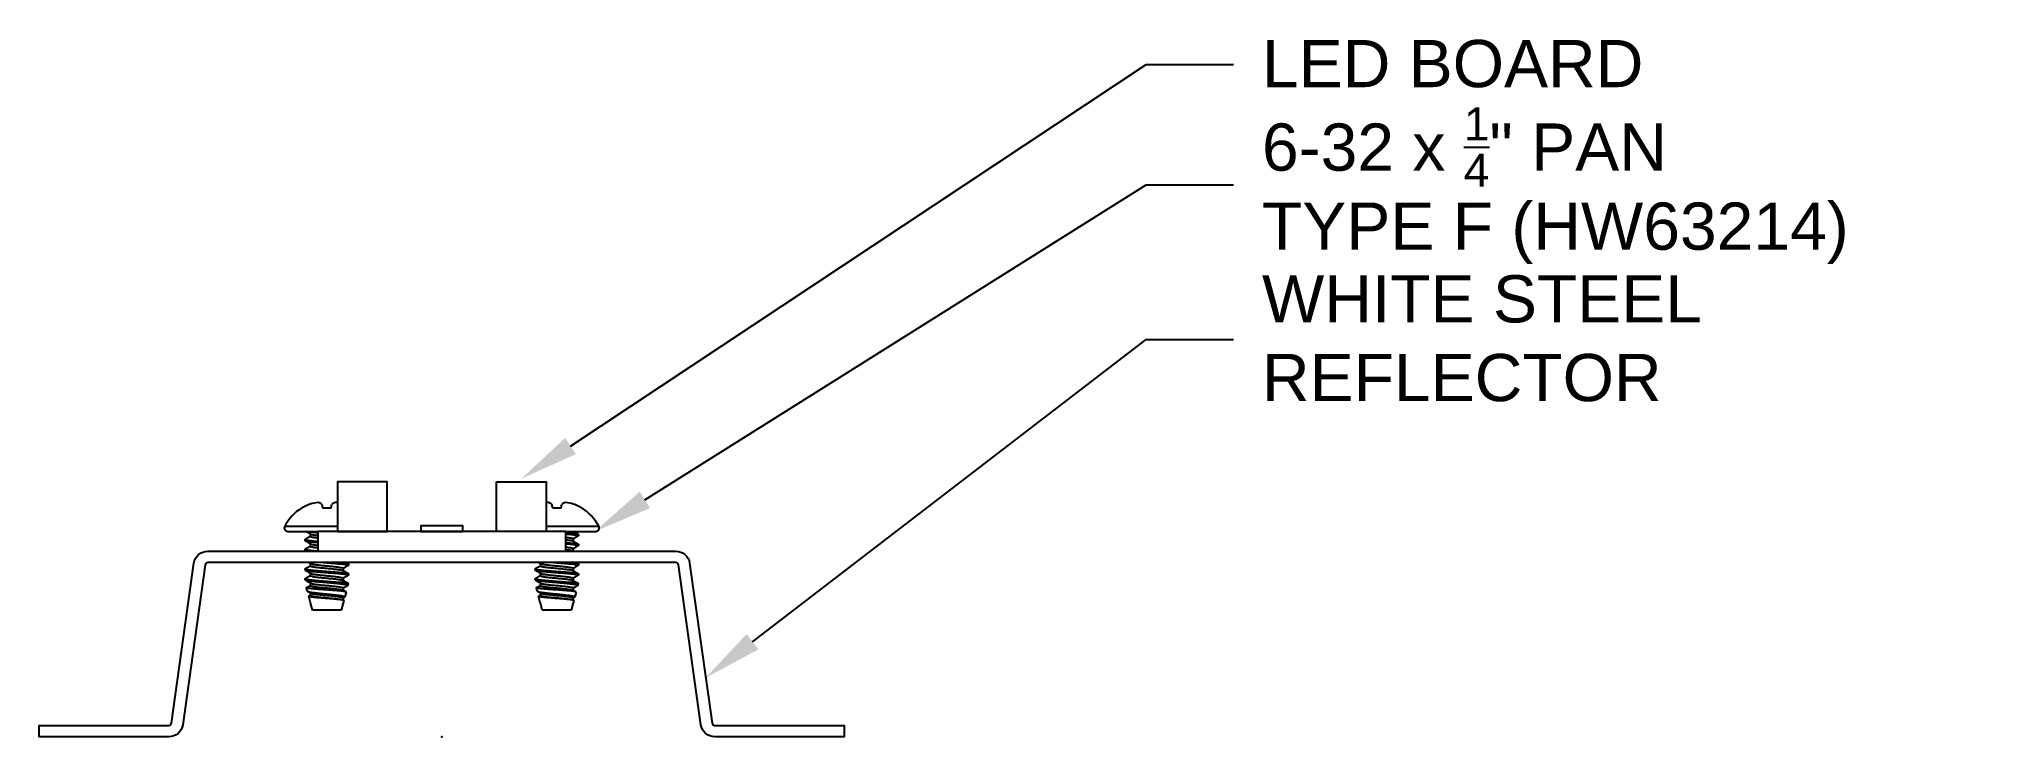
# Model space of a CAD drawing. Extents: x -1.28 to 4.96, y 0 to 2.22.
import ezdxf
from ezdxf import colors
from ezdxf.entities.mleader import LeaderData, LeaderLine
from ezdxf.math import Vec2, Vec3

# ---------------------------------------------------------------- set-up
doc = ezdxf.new("R2010")
doc.units = 0
doc.header["$LTSCALE"] = 0.5
doc.header["$MEASUREMENT"] = 0
doc.linetypes.add('PHANTOM', pattern=[0.5, 0.25, -0.05, 0.05, -0.05, 0.05, -0.05])
doc.layers.add('Construction', color=60, linetype='PHANTOM', plot=False)
doc.layers.add('CUST DWG', color=60, linetype='CONTINUOUS', lineweight=20)
for name, color, linetype in [('FAB DWG', 221, 'CONTINUOUS'), ('Hardware', 242, 'CONTINUOUS'), ('LED Board', 110, 'CONTINUOUS'), ('Reflector', 40, 'CONTINUOUS')]:
    doc.layers.add(name, color=color, linetype=linetype)
doc.styles.add('LSAD_Standard', font='arial.ttf')

msp = doc.modelspace()

# ---------------------------------------------------------------- linework, layer by layer
at = {"layer": 'Construction', "ltscale": 0.5, "transparency": 16777216}
msp.add_point((0, 0), dxfattribs=at)
at = {"layer": 'Hardware', "linetype": 'Continuous', "lineweight": 25, "transparency": 16777216}
for p, q in [((-0.4445, 0.7267), (-0.4432, 0.7267)), ((-0.3812, 0.7388), (-0.379, 0.7267)), ((-0.379, 0.7267), (-0.351, 0.7267)), ((-0.351, 0.7267), (-0.3488, 0.7388)), ((0.3488, 0.7388), (0.351, 0.7267)), ((0.351, 0.7267), (0.379, 0.7267)), ((0.379, 0.7267), (0.3812, 0.7388)), ((0.4432, 0.7267), (0.4445, 0.7267)), ((-0.4987, 0.6684), (-0.3315, 0.6684)), ((-0.489, 0.6523), (-0.3935, 0.6523)), ((-0.434, 0.623), (-0.434, 0.6269)), ((-0.4171, 0.6366), (-0.4171, 0.644)), ((0.3315, 0.6684), (0.4987, 0.6684)), ((0.3935, 0.6523), (0.489, 0.6523)), ((0.4171, 0.6288), (0.4171, 0.6215)), ((0.434, 0.6425), (0.434, 0.6386)), ((-0.434, 0.5917), (-0.434, 0.5956)), ((-0.4171, 0.6054), (-0.4171, 0.6128)), ((0.4171, 0.5976), (0.4171, 0.5902)), ((0.434, 0.6112), (0.434, 0.6073)), ((-0.434, 0.5292), (-0.434, 0.5331)), ((-0.434, 0.498), (-0.434, 0.5019)), ((-0.4171, 0.5429), (-0.4171, 0.5503)), ((-0.4171, 0.5116), (-0.4171, 0.519)), ((-0.3129, 0.5351), (-0.3129, 0.5277)), ((-0.3129, 0.5038), (-0.3129, 0.4965)), ((-0.296, 0.5487), (-0.296, 0.5448)), ((-0.296, 0.5175), (-0.296, 0.5136)), ((0.296, 0.5292), (0.296, 0.5331)), ((0.296, 0.498), (0.296, 0.5019)), ((0.3129, 0.5429), (0.3129, 0.5503)), ((0.3129, 0.5116), (0.3129, 0.519)), ((0.4171, 0.5351), (0.4171, 0.5277)), ((0.4171, 0.5038), (0.4171, 0.4965)), ((0.434, 0.5487), (0.434, 0.5448)), ((0.434, 0.5175), (0.434, 0.5136)), ((-0.4269, 0.4626), (-0.4296, 0.4731)), ((-0.4172, 0.4257), (-0.4225, 0.446)), ((-0.4171, 0.4804), (-0.4171, 0.4878)), ((-0.4171, 0.4491), (-0.4171, 0.4565)), ((-0.313, 0.4898), (-0.3592, 0.4898)), ((-0.3129, 0.4726), (-0.3129, 0.4652)), ((-0.3129, 0.4413), (-0.3129, 0.434)), ((-0.3039, 0.4596), (-0.308, 0.4442)), ((-0.2968, 0.4867), (-0.2983, 0.481)), ((0.3031, 0.4626), (0.3004, 0.4731)), ((0.3128, 0.4257), (0.3075, 0.446)), ((0.3129, 0.4804), (0.3129, 0.4878)), ((0.3129, 0.4491), (0.3129, 0.4565)), ((0.417, 0.4898), (0.3708, 0.4898)), ((0.4171, 0.4726), (0.4171, 0.4652)), ((0.4171, 0.4413), (0.4171, 0.434)), ((0.4261, 0.4596), (0.422, 0.4442)), ((0.4332, 0.4867), (0.4317, 0.481)), ((-0.4171, 0.4257), (-0.417, 0.4254)), ((-0.411, 0.4023), (-0.4171, 0.4254)), ((-0.417, 0.4254), (-0.4171, 0.4254)), ((-0.319, 0.4023), (-0.411, 0.4023)), ((-0.3111, 0.4324), (-0.319, 0.4023)), ((0.3129, 0.4257), (0.313, 0.4254)), ((0.319, 0.4023), (0.3129, 0.4254)), ((0.313, 0.4254), (0.3129, 0.4254)), ((0.411, 0.4023), (0.319, 0.4023)), ((0.4189, 0.4324), (0.411, 0.4023))]:
    msp.add_line(p, q, dxfattribs=at)
at = {"layer": 'Hardware', "linetype": 'Continuous', "lineweight": 25, "transparency": 16777216, "flags": 128}
for points in [[(-0.4334, 0.6275), (-0.434, 0.6269), (-0.4334, 0.6262), (-0.4316, 0.6255), (-0.4286, 0.6249), (-0.4248, 0.6243), (-0.4199, 0.6237), (-0.414, 0.623), (-0.4072, 0.6224), (-0.3995, 0.6217), (-0.3935, 0.6212)], [(0.3935, 0.617), (0.3995, 0.6165), (0.4072, 0.6158), (0.414, 0.6151), (0.4199, 0.6144), (0.4248, 0.6138), (0.4286, 0.6133), (0.4316, 0.6126), (0.4334, 0.6119), (0.434, 0.6112), (0.434, 0.6112)]]:
    msp.add_lwpolyline(points, dxfattribs=at)
at = {"layer": 'Hardware', "linetype": 'Continuous', "lineweight": 25, "transparency": 16777216}
for centre, radius, start, end in [((-0.365, 0.5982), 0.151, 121.74209, 152.29992), ((-0.3654, 0.5963), 0.1518, 110.1727, 120.84939), ((-0.3792, 0.6184), 0.1264, 96.0768, 107.74085), ((-0.4018, 0.7092), 0.0361, 55.05902, 75.15367), ((-0.3282, 0.7092), 0.0361, 104.84633, 124.94098), ((-0.3508, 0.6184), 0.1264, 81.23978, 83.9232), ((0.3508, 0.6184), 0.1264, 96.0768, 98.76022), ((0.3282, 0.7092), 0.0361, 55.05902, 75.15367), ((0.4018, 0.7092), 0.0361, 104.84633, 124.94098), ((0.3792, 0.6184), 0.1264, 72.25915, 83.9232), ((0.3654, 0.5963), 0.1518, 59.15061, 69.8273), ((0.365, 0.5982), 0.151, 27.70008, 58.25791), ((-0.489, 0.6633), 0.011, 152.29992, 270), ((0.489, 0.6633), 0.011, 270, 27.70008)]:
    msp.add_arc(centre, radius, start, end, dxfattribs=at)
for points, knots in [([(-0.4334, 0.6275), (-0.4306, 0.6292), (-0.4251, 0.6324), (-0.4197, 0.6356), (-0.4171, 0.6371)], [0, 0, 0, 0, 0.5232197, 1, 1, 1, 1]), ([(-0.4163, 0.6436), (-0.4192, 0.6452), (-0.4241, 0.6481), (-0.4291, 0.651), (-0.4312, 0.6522)], [0, 0, 0, 0, 0.576313, 1, 1, 1, 1]), ([(-0.429, 0.6523), (-0.4277, 0.6521), (-0.4253, 0.6516), (-0.4202, 0.651), (-0.4142, 0.6504), (-0.4073, 0.6497), (-0.4003, 0.6491), (-0.3955, 0.6487), (-0.3935, 0.6485)], [0, 0, 0, 0, 0.0454803, 0.0907948, 0.1373486, 0.183301, 0.2296685, 0.2635746, 0.2635746, 0.2635746, 0.2635746]), ([(-0.4171, 0.6366), (-0.417, 0.6364), (-0.4168, 0.6359), (-0.4154, 0.6353), (-0.4132, 0.6346), (-0.4102, 0.634), (-0.4065, 0.6334), (-0.4018, 0.6328), (-0.3973, 0.6322), (-0.3943, 0.6318), (-0.3935, 0.6317)], [0, 0, 0, 0, 0.0450192, 0.0896319, 0.1334538, 0.1761414, 0.218829, 0.2626509, 0.3162306, 0.3336264, 0.3336264, 0.3336264, 0.3336264]), ([(-0.4163, 0.6436), (-0.416, 0.6434), (-0.4153, 0.643), (-0.4132, 0.6424), (-0.4102, 0.6418), (-0.4065, 0.6413), (-0.4018, 0.6406), (-0.3973, 0.64), (-0.3943, 0.6396), (-0.3935, 0.6395)], [0, 0, 0, 0, 0.0329569, 0.0767823, 0.1194732, 0.162164, 0.2059894, 0.2595733, 0.2769701, 0.2769701, 0.2769701, 0.2769701]), ([(0.3935, 0.6482), (0.3969, 0.6479), (0.4001, 0.6477), (0.408, 0.6469), (0.4124, 0.6465), (0.42, 0.6457), (0.4232, 0.6453), (0.4309, 0.6442), (0.434, 0.6434), (0.434, 0.6425)], [0.420418, 0.420418, 0.420418, 0.420418, 0.5, 0.5, 0.625, 0.625, 0.75, 0.75, 1, 1, 1, 1]), ([(0.3935, 0.6443), (0.3955, 0.6441), (0.4003, 0.6437), (0.4073, 0.6431), (0.4141, 0.6424), (0.42, 0.6418), (0.4249, 0.6412), (0.4288, 0.6406), (0.4318, 0.64), (0.4336, 0.6393), (0.4343, 0.6386), (0.4337, 0.6381), (0.4334, 0.6379)], [0.5586588, 0.5586588, 0.5586588, 0.5586588, 0.5925647, 0.6389322, 0.6848846, 0.7300287, 0.7740128, 0.8179968, 0.8631409, 0.9090933, 0.9554608, 1, 1, 1, 1]), ([(0.3935, 0.6337), (0.3943, 0.6337), (0.3973, 0.6333), (0.4021, 0.6327), (0.4074, 0.6319), (0.4116, 0.6312), (0.4147, 0.6305), (0.4167, 0.6297), (0.417, 0.6291), (0.4171, 0.6288)], [0.6664286, 0.6664286, 0.6664286, 0.6664286, 0.6838258, 0.7374097, 0.7898579, 0.8408154, 0.8927501, 0.9460263, 1, 1, 1, 1]), ([(0.3935, 0.6259), (0.3943, 0.6258), (0.3973, 0.6255), (0.4021, 0.6248), (0.4074, 0.6241), (0.4115, 0.6234), (0.4147, 0.6227), (0.4158, 0.6221), (0.4163, 0.6219)], [0.7230534, 0.7230534, 0.7230534, 0.7230534, 0.7404502, 0.7940299, 0.8464741, 0.8974276, 0.9493583, 1, 1, 1, 1]), ([(0.4334, 0.6379), (0.4306, 0.6363), (0.4251, 0.6331), (0.4197, 0.6299), (0.4171, 0.6284)], [0, 0, 0, 0, 0.52322, 1, 1, 1, 1]), ([(0.4178, 0.6523), (0.4205, 0.6507), (0.4257, 0.6477), (0.4309, 0.6446), (0.4334, 0.6432)], [0, 0, 0, 0, 0.522443, 1, 1, 1, 1]), ([(-0.434, 0.623), (-0.4339, 0.6227), (-0.4336, 0.6223), (-0.4318, 0.6216), (-0.4289, 0.6209), (-0.4249, 0.6204), (-0.42, 0.6198), (-0.4141, 0.6191), (-0.4073, 0.6185), (-0.4003, 0.6178), (-0.3955, 0.6174), (-0.3935, 0.6172)], [0, 0, 0, 0, 0.0409163, 0.0814663, 0.1213031, 0.1601162, 0.1989293, 0.238766, 0.279316, 0.3202324, 0.3501521, 0.3501521, 0.3501521, 0.3501521]), ([(-0.4334, 0.5963), (-0.4337, 0.5961), (-0.4343, 0.5956), (-0.4336, 0.5949), (-0.4318, 0.5942), (-0.4288, 0.5936), (-0.4249, 0.593), (-0.42, 0.5924), (-0.4141, 0.5918), (-0.4073, 0.5911), (-0.4003, 0.5905), (-0.3955, 0.5901), (-0.3935, 0.5899)], [0, 0, 0, 0, 0.0756332, 0.1543713, 0.2324043, 0.3090648, 0.3837555, 0.4584461, 0.5351067, 0.6131397, 0.6918777, 0.7494543, 0.7494543, 0.7494543, 0.7494543]), ([(-0.434, 0.5917), (-0.434, 0.591), (-0.4321, 0.5903), (-0.4278, 0.5896), (-0.4269, 0.5894), (-0.4259, 0.5893)], [0, 0, 0, 0, 0.25, 0.25, 0.3107192, 0.3107192, 0.3107192, 0.3107192]), ([(-0.4163, 0.6123), (-0.4192, 0.614), (-0.4249, 0.6173), (-0.4306, 0.6206), (-0.4334, 0.6223)], [0, 0, 0, 0, 0.499457, 1, 1, 1, 1]), ([(-0.4334, 0.5963), (-0.4306, 0.5979), (-0.4251, 0.6011), (-0.4197, 0.6043), (-0.4171, 0.6058)], [0, 0, 0, 0, 0.5232197, 1, 1, 1, 1]), ([(-0.4171, 0.6054), (-0.4171, 0.6047), (-0.4156, 0.604), (-0.4117, 0.6031), (-0.4102, 0.6028), (-0.4065, 0.6022), (-0.4044, 0.6019), (-0.3994, 0.6012), (-0.3966, 0.6008), (-0.3935, 0.6005)], [0, 0, 0, 0, 0.25, 0.25, 0.375, 0.375, 0.5, 0.5, 0.632126, 0.632126, 0.632126, 0.632126]), ([(-0.4163, 0.6123), (-0.416, 0.6122), (-0.4153, 0.6118), (-0.4132, 0.6112), (-0.4102, 0.6106), (-0.4065, 0.61), (-0.4018, 0.6093), (-0.3973, 0.6087), (-0.3943, 0.6084), (-0.3935, 0.6083)], [0, 0, 0, 0, 0.0329569, 0.0767823, 0.1194732, 0.162164, 0.2059894, 0.2595733, 0.2769701, 0.2769701, 0.2769701, 0.2769701]), ([(0.3935, 0.6131), (0.3955, 0.6129), (0.4003, 0.6125), (0.4073, 0.6119), (0.4141, 0.6112), (0.42, 0.6105), (0.4249, 0.6099), (0.4288, 0.6094), (0.4318, 0.6087), (0.4336, 0.608), (0.4343, 0.6073), (0.4337, 0.6069), (0.4334, 0.6067)], [0.610545, 0.610545, 0.610545, 0.610545, 0.6404647, 0.6813811, 0.721931, 0.7617678, 0.8005809, 0.839394, 0.8792308, 0.9197807, 0.9606971, 1, 1, 1, 1]), ([(0.3935, 0.6025), (0.3943, 0.6024), (0.3973, 0.602), (0.4021, 0.6014), (0.4074, 0.6006), (0.4116, 0.6), (0.4147, 0.5992), (0.4167, 0.5984), (0.417, 0.5979), (0.4171, 0.5976)], [0.6664286, 0.6664286, 0.6664286, 0.6664286, 0.6838258, 0.7374097, 0.7898579, 0.8408154, 0.8927501, 0.9460263, 1, 1, 1, 1]), ([(0.3935, 0.5947), (0.3943, 0.5946), (0.3973, 0.5942), (0.4021, 0.5936), (0.4074, 0.5928), (0.4115, 0.5921), (0.4147, 0.5914), (0.4158, 0.5909), (0.4163, 0.5906)], [0.4128253, 0.4128253, 0.4128253, 0.4128253, 0.4497094, 0.5633078, 0.6744984, 0.7825288, 0.8926309, 1, 1, 1, 1]), ([(0.4163, 0.6219), (0.4192, 0.6202), (0.4249, 0.6169), (0.4306, 0.6136), (0.4334, 0.6119)], [0, 0, 0, 0, 0.499457, 1, 1, 1, 1]), ([(0.4334, 0.6067), (0.4306, 0.605), (0.4251, 0.6018), (0.4197, 0.5986), (0.4171, 0.5971)], [0, 0, 0, 0, 0.52322, 1, 1, 1, 1]), ([(-0.4334, 0.5338), (-0.4337, 0.5336), (-0.4343, 0.5331), (-0.4336, 0.5324), (-0.4318, 0.5317), (-0.4288, 0.5311), (-0.4249, 0.5305), (-0.42, 0.5299), (-0.4141, 0.5293), (-0.4073, 0.5286), (-0.3996, 0.5279), (-0.3913, 0.5272), (-0.3827, 0.5265), (-0.3738, 0.5259), (-0.3679, 0.5255), (-0.365, 0.5253)], [0, 0, 0, 0, 0.075633, 0.154371, 0.232404, 0.309065, 0.383755, 0.458446, 0.535107, 0.61314, 0.691878, 0.770616, 0.848649, 0.925309, 1, 1, 1, 1]), ([(-0.434, 0.5292), (-0.434, 0.5285), (-0.4321, 0.5278), (-0.4269, 0.5269), (-0.4249, 0.5266), (-0.42, 0.526), (-0.4172, 0.5257), (-0.4076, 0.5247), (-0.3997, 0.524), (-0.3827, 0.5226), (-0.3736, 0.522), (-0.365, 0.5214)], [0, 0, 0, 0, 0.25, 0.25, 0.375, 0.375, 0.5, 0.5, 0.75, 0.75, 1, 1, 1, 1]), ([(-0.4334, 0.5025), (-0.4337, 0.5023), (-0.4343, 0.5019), (-0.4336, 0.5012), (-0.4318, 0.5005), (-0.4288, 0.4999), (-0.4249, 0.4993), (-0.42, 0.4987), (-0.4141, 0.498), (-0.4073, 0.4974), (-0.3996, 0.4967), (-0.3913, 0.496), (-0.3827, 0.4953), (-0.3738, 0.4946), (-0.3679, 0.4943), (-0.365, 0.4941)], [0, 0, 0, 0, 0.075633, 0.154371, 0.232404, 0.309065, 0.383755, 0.458446, 0.535107, 0.61314, 0.691878, 0.770616, 0.848649, 0.925309, 1, 1, 1, 1]), ([(-0.4334, 0.5338), (-0.4306, 0.5354), (-0.4251, 0.5386), (-0.4197, 0.5418), (-0.4171, 0.5433)], [0, 0, 0, 0, 0.52322, 1, 1, 1, 1]), ([(-0.4163, 0.5186), (-0.4192, 0.5202), (-0.4249, 0.5236), (-0.4306, 0.5269), (-0.4334, 0.5285)], [0, 0, 0, 0, 0.499457, 1, 1, 1, 1]), ([(-0.4334, 0.5025), (-0.4306, 0.5042), (-0.4251, 0.5074), (-0.4197, 0.5106), (-0.4171, 0.5121)], [0, 0, 0, 0, 0.52322, 1, 1, 1, 1]), ([(-0.4171, 0.5429), (-0.4171, 0.5422), (-0.4156, 0.5415), (-0.4117, 0.5406), (-0.4102, 0.5403), (-0.4065, 0.5397), (-0.4044, 0.5394), (-0.3972, 0.5384), (-0.3912, 0.5377), (-0.3784, 0.5363), (-0.3715, 0.5356), (-0.365, 0.5351)], [0, 0, 0, 0, 0.25, 0.25, 0.375, 0.375, 0.5, 0.5, 0.75, 0.75, 1, 1, 1, 1]), ([(-0.4171, 0.5116), (-0.4171, 0.5109), (-0.4156, 0.5102), (-0.4117, 0.5093), (-0.4102, 0.509), (-0.4065, 0.5084), (-0.4044, 0.5081), (-0.3972, 0.5071), (-0.3912, 0.5064), (-0.3784, 0.505), (-0.3715, 0.5044), (-0.365, 0.5038)], [0, 0, 0, 0, 0.25, 0.25, 0.375, 0.375, 0.5, 0.5, 0.75, 0.75, 1, 1, 1, 1]), ([(-0.4163, 0.5498), (-0.416, 0.5497), (-0.4153, 0.5493), (-0.4132, 0.5487), (-0.4102, 0.5481), (-0.4065, 0.5475), (-0.4018, 0.5468), (-0.3958, 0.546), (-0.3887, 0.5452), (-0.381, 0.5444), (-0.373, 0.5436), (-0.3677, 0.5431), (-0.365, 0.5429)], [0, 0, 0, 0, 0.069869, 0.162778, 0.253282, 0.343787, 0.436696, 0.550294, 0.664884, 0.778976, 0.891116, 1, 1, 1, 1]), ([(-0.4163, 0.5186), (-0.416, 0.5184), (-0.4153, 0.518), (-0.4132, 0.5174), (-0.4102, 0.5168), (-0.4065, 0.5163), (-0.4018, 0.5156), (-0.3958, 0.5148), (-0.3887, 0.514), (-0.381, 0.5131), (-0.373, 0.5123), (-0.3677, 0.5119), (-0.365, 0.5116)], [0, 0, 0, 0, 0.0698685, 0.1627779, 0.2532823, 0.3437868, 0.4366961, 0.5502937, 0.6648842, 0.7789761, 0.8911165, 1, 1, 1, 1]), ([(-0.365, 0.5527), (-0.3621, 0.5525), (-0.3562, 0.5521), (-0.3473, 0.5514), (-0.3387, 0.5507), (-0.3304, 0.55), (-0.3227, 0.5494), (-0.3159, 0.5487), (-0.31, 0.548), (-0.3051, 0.5474), (-0.3012, 0.5469), (-0.2982, 0.5462), (-0.2964, 0.5455), (-0.2957, 0.5448), (-0.2963, 0.5444), (-0.2966, 0.5442)], [0, 0, 0, 0, 0.074691, 0.151351, 0.229384, 0.308122, 0.38686, 0.464893, 0.541554, 0.616245, 0.690935, 0.767596, 0.845629, 0.924367, 1, 1, 1, 1]), ([(-0.365, 0.5429), (-0.3585, 0.5423), (-0.3516, 0.5417), (-0.3388, 0.5403), (-0.3328, 0.5396), (-0.3256, 0.5386), (-0.3235, 0.5383), (-0.3198, 0.5377), (-0.3183, 0.5374), (-0.3144, 0.5365), (-0.3129, 0.5358), (-0.3129, 0.5351)], [0, 0, 0, 0, 0.25, 0.25, 0.5, 0.5, 0.625, 0.625, 0.75, 0.75, 1, 1, 1, 1]), ([(-0.365, 0.5351), (-0.3623, 0.5348), (-0.357, 0.5344), (-0.349, 0.5336), (-0.3413, 0.5327), (-0.3342, 0.5319), (-0.3279, 0.5311), (-0.3226, 0.5303), (-0.3185, 0.5296), (-0.3153, 0.5289), (-0.3142, 0.5284), (-0.3137, 0.5281)], [0, 0, 0, 0, 0.108884, 0.221025, 0.335118, 0.449709, 0.563308, 0.674498, 0.782529, 0.892631, 1, 1, 1, 1]), ([(-0.365, 0.5253), (-0.3564, 0.5247), (-0.3473, 0.5241), (-0.3303, 0.5227), (-0.3224, 0.522), (-0.3128, 0.521), (-0.31, 0.5207), (-0.3051, 0.5201), (-0.3031, 0.5198), (-0.2979, 0.5189), (-0.296, 0.5182), (-0.296, 0.5175)], [0, 0, 0, 0, 0.25, 0.25, 0.5, 0.5, 0.625, 0.625, 0.75, 0.75, 1, 1, 1, 1]), ([(-0.365, 0.5214), (-0.3621, 0.5212), (-0.3562, 0.5208), (-0.3473, 0.5202), (-0.3387, 0.5195), (-0.3304, 0.5188), (-0.3227, 0.5181), (-0.3159, 0.5174), (-0.31, 0.5168), (-0.3051, 0.5162), (-0.3012, 0.5156), (-0.2982, 0.515), (-0.2964, 0.5143), (-0.2957, 0.5136), (-0.2963, 0.5131), (-0.2966, 0.5129)], [0, 0, 0, 0, 0.074691, 0.151351, 0.229384, 0.308122, 0.38686, 0.464893, 0.541554, 0.616245, 0.690935, 0.767596, 0.845629, 0.924367, 1, 1, 1, 1]), ([(-0.365, 0.5116), (-0.3585, 0.5111), (-0.3516, 0.5104), (-0.3388, 0.509), (-0.3328, 0.5083), (-0.3256, 0.5073), (-0.3235, 0.507), (-0.3198, 0.5064), (-0.3183, 0.5061), (-0.3144, 0.5052), (-0.3129, 0.5045), (-0.3129, 0.5038)], [0, 0, 0, 0, 0.25, 0.25, 0.5, 0.5, 0.625, 0.625, 0.75, 0.75, 1, 1, 1, 1]), ([(-0.365, 0.5038), (-0.3623, 0.5036), (-0.357, 0.5031), (-0.349, 0.5023), (-0.3413, 0.5015), (-0.3342, 0.5007), (-0.3279, 0.4998), (-0.3226, 0.4991), (-0.3185, 0.4984), (-0.3153, 0.4977), (-0.3142, 0.4971), (-0.3137, 0.4969)], [0, 0, 0, 0, 0.1088843, 0.2210255, 0.3351181, 0.4497094, 0.5633078, 0.6744984, 0.7825288, 0.8926309, 1, 1, 1, 1]), ([(-0.3229, 0.5533), (-0.3205, 0.553), (-0.3181, 0.5528), (-0.3128, 0.5523), (-0.31, 0.5519), (-0.3051, 0.5513), (-0.3031, 0.5511), (-0.2979, 0.5501), (-0.296, 0.5494), (-0.296, 0.5487)], [0.4154965, 0.4154965, 0.4154965, 0.4154965, 0.5, 0.5, 0.625, 0.625, 0.75, 0.75, 1, 1, 1, 1]), ([(-0.3137, 0.5281), (-0.3108, 0.5265), (-0.3051, 0.5231), (-0.2994, 0.5198), (-0.2966, 0.5182)], [0, 0, 0, 0, 0.499457, 1, 1, 1, 1]), ([(-0.2966, 0.5442), (-0.2994, 0.5425), (-0.3049, 0.5393), (-0.3103, 0.5361), (-0.3129, 0.5346)], [0, 0, 0, 0, 0.52322, 1, 1, 1, 1]), ([(-0.2966, 0.5129), (-0.2994, 0.5113), (-0.3049, 0.5081), (-0.3103, 0.5049), (-0.3129, 0.5034)], [0, 0, 0, 0, 0.52322, 1, 1, 1, 1]), ([(0.2966, 0.5338), (0.2963, 0.5336), (0.2957, 0.5331), (0.2964, 0.5324), (0.2982, 0.5317), (0.3012, 0.5311), (0.3051, 0.5305), (0.31, 0.5299), (0.3159, 0.5293), (0.3227, 0.5286), (0.3304, 0.5279), (0.3387, 0.5272), (0.3473, 0.5265), (0.3562, 0.5259), (0.3621, 0.5255), (0.365, 0.5253)], [0, 0, 0, 0, 0.075633, 0.154371, 0.232404, 0.309065, 0.383755, 0.458446, 0.535107, 0.61314, 0.691878, 0.770616, 0.848649, 0.925309, 1, 1, 1, 1]), ([(0.296, 0.5292), (0.296, 0.5285), (0.2979, 0.5278), (0.3031, 0.5269), (0.3051, 0.5266), (0.31, 0.526), (0.3128, 0.5257), (0.3224, 0.5247), (0.3303, 0.524), (0.3473, 0.5226), (0.3564, 0.522), (0.365, 0.5214)], [0, 0, 0, 0, 0.25, 0.25, 0.375, 0.375, 0.5, 0.5, 0.75, 0.75, 1, 1, 1, 1]), ([(0.2966, 0.5025), (0.2963, 0.5023), (0.2957, 0.5019), (0.2964, 0.5012), (0.2982, 0.5005), (0.3012, 0.4999), (0.3051, 0.4993), (0.31, 0.4987), (0.3159, 0.498), (0.3227, 0.4974), (0.3304, 0.4967), (0.3387, 0.496), (0.3473, 0.4953), (0.3562, 0.4946), (0.3621, 0.4943), (0.365, 0.4941)], [0, 0, 0, 0, 0.075633, 0.154371, 0.232404, 0.309065, 0.383755, 0.458446, 0.535107, 0.61314, 0.691878, 0.770616, 0.848649, 0.925309, 1, 1, 1, 1]), ([(0.2966, 0.5338), (0.2994, 0.5354), (0.3049, 0.5386), (0.3103, 0.5418), (0.3129, 0.5433)], [0, 0, 0, 0, 0.52322, 1, 1, 1, 1]), ([(0.3137, 0.5186), (0.3108, 0.5202), (0.3051, 0.5236), (0.2994, 0.5269), (0.2966, 0.5285)], [0, 0, 0, 0, 0.499457, 1, 1, 1, 1]), ([(0.2966, 0.5025), (0.2994, 0.5042), (0.3049, 0.5074), (0.3103, 0.5106), (0.3129, 0.5121)], [0, 0, 0, 0, 0.52322, 1, 1, 1, 1]), ([(0.3129, 0.5429), (0.3129, 0.5422), (0.3144, 0.5415), (0.3183, 0.5406), (0.3198, 0.5403), (0.3235, 0.5397), (0.3256, 0.5394), (0.3328, 0.5384), (0.3388, 0.5377), (0.3516, 0.5363), (0.3585, 0.5356), (0.365, 0.5351)], [0, 0, 0, 0, 0.25, 0.25, 0.375, 0.375, 0.5, 0.5, 0.75, 0.75, 1, 1, 1, 1]), ([(0.3129, 0.5116), (0.3129, 0.5109), (0.3144, 0.5102), (0.3183, 0.5093), (0.3198, 0.509), (0.3235, 0.5084), (0.3256, 0.5081), (0.3328, 0.5071), (0.3388, 0.5064), (0.3516, 0.505), (0.3585, 0.5044), (0.365, 0.5038)], [0, 0, 0, 0, 0.25, 0.25, 0.375, 0.375, 0.5, 0.5, 0.75, 0.75, 1, 1, 1, 1]), ([(0.3137, 0.5498), (0.314, 0.5497), (0.3147, 0.5493), (0.3168, 0.5487), (0.3198, 0.5481), (0.3235, 0.5475), (0.3282, 0.5468), (0.3342, 0.546), (0.3413, 0.5452), (0.349, 0.5444), (0.357, 0.5436), (0.3623, 0.5431), (0.365, 0.5429)], [0, 0, 0, 0, 0.069869, 0.162778, 0.253282, 0.343787, 0.436696, 0.550294, 0.664884, 0.778976, 0.891116, 1, 1, 1, 1]), ([(0.3137, 0.5186), (0.314, 0.5184), (0.3147, 0.518), (0.3168, 0.5174), (0.3198, 0.5168), (0.3235, 0.5163), (0.3282, 0.5156), (0.3342, 0.5148), (0.3413, 0.514), (0.349, 0.5131), (0.357, 0.5123), (0.3623, 0.5119), (0.365, 0.5116)], [0, 0, 0, 0, 0.0698685, 0.1627779, 0.2532823, 0.3437868, 0.4366961, 0.5502937, 0.6648842, 0.7789761, 0.8911165, 1, 1, 1, 1]), ([(0.365, 0.5527), (0.3679, 0.5525), (0.3738, 0.5521), (0.3827, 0.5514), (0.3913, 0.5507), (0.3996, 0.55), (0.4073, 0.5494), (0.4141, 0.5487), (0.42, 0.548), (0.4249, 0.5474), (0.4288, 0.5469), (0.4318, 0.5462), (0.4336, 0.5455), (0.4343, 0.5448), (0.4337, 0.5444), (0.4334, 0.5442)], [0, 0, 0, 0, 0.074691, 0.151351, 0.229384, 0.308122, 0.38686, 0.464893, 0.541554, 0.616245, 0.690935, 0.767596, 0.845629, 0.924367, 1, 1, 1, 1]), ([(0.365, 0.5429), (0.3715, 0.5423), (0.3784, 0.5417), (0.3912, 0.5403), (0.3972, 0.5396), (0.4044, 0.5386), (0.4065, 0.5383), (0.4102, 0.5377), (0.4117, 0.5374), (0.4156, 0.5365), (0.4171, 0.5358), (0.4171, 0.5351)], [0, 0, 0, 0, 0.25, 0.25, 0.5, 0.5, 0.625, 0.625, 0.75, 0.75, 1, 1, 1, 1]), ([(0.365, 0.5351), (0.3677, 0.5348), (0.373, 0.5344), (0.381, 0.5336), (0.3887, 0.5327), (0.3958, 0.5319), (0.4021, 0.5311), (0.4074, 0.5303), (0.4115, 0.5296), (0.4147, 0.5289), (0.4158, 0.5284), (0.4163, 0.5281)], [0, 0, 0, 0, 0.108884, 0.221025, 0.335118, 0.449709, 0.563308, 0.674498, 0.782529, 0.892631, 1, 1, 1, 1]), ([(0.365, 0.5253), (0.3736, 0.5247), (0.3827, 0.5241), (0.3997, 0.5227), (0.4076, 0.522), (0.4172, 0.521), (0.42, 0.5207), (0.4249, 0.5201), (0.4269, 0.5198), (0.4321, 0.5189), (0.434, 0.5182), (0.434, 0.5175)], [0, 0, 0, 0, 0.25, 0.25, 0.5, 0.5, 0.625, 0.625, 0.75, 0.75, 1, 1, 1, 1]), ([(0.365, 0.5214), (0.3679, 0.5212), (0.3738, 0.5208), (0.3827, 0.5202), (0.3913, 0.5195), (0.3996, 0.5188), (0.4073, 0.5181), (0.4141, 0.5174), (0.42, 0.5168), (0.4249, 0.5162), (0.4288, 0.5156), (0.4318, 0.515), (0.4336, 0.5143), (0.4343, 0.5136), (0.4337, 0.5131), (0.4334, 0.5129)], [0, 0, 0, 0, 0.074691, 0.151351, 0.229384, 0.308122, 0.38686, 0.464893, 0.541554, 0.616245, 0.690935, 0.767596, 0.845629, 0.924367, 1, 1, 1, 1]), ([(0.365, 0.5116), (0.3715, 0.5111), (0.3784, 0.5104), (0.3912, 0.509), (0.3972, 0.5083), (0.4044, 0.5073), (0.4065, 0.507), (0.4102, 0.5064), (0.4117, 0.5061), (0.4156, 0.5052), (0.4171, 0.5045), (0.4171, 0.5038)], [0, 0, 0, 0, 0.25, 0.25, 0.5, 0.5, 0.625, 0.625, 0.75, 0.75, 1, 1, 1, 1]), ([(0.365, 0.5038), (0.3677, 0.5036), (0.373, 0.5031), (0.381, 0.5023), (0.3887, 0.5015), (0.3958, 0.5007), (0.4021, 0.4998), (0.4074, 0.4991), (0.4115, 0.4984), (0.4147, 0.4977), (0.4158, 0.4971), (0.4163, 0.4969)], [0, 0, 0, 0, 0.1088843, 0.2210255, 0.3351181, 0.4497094, 0.5633078, 0.6744984, 0.7825288, 0.8926309, 1, 1, 1, 1]), ([(0.4071, 0.5533), (0.4095, 0.553), (0.4119, 0.5528), (0.4172, 0.5523), (0.42, 0.5519), (0.4249, 0.5513), (0.4269, 0.5511), (0.4321, 0.5501), (0.434, 0.5494), (0.434, 0.5487)], [0.4154965, 0.4154965, 0.4154965, 0.4154965, 0.5, 0.5, 0.625, 0.625, 0.75, 0.75, 1, 1, 1, 1]), ([(0.4163, 0.5281), (0.4192, 0.5265), (0.4249, 0.5231), (0.4306, 0.5198), (0.4334, 0.5182)], [0, 0, 0, 0, 0.499457, 1, 1, 1, 1]), ([(0.4334, 0.5442), (0.4306, 0.5425), (0.4251, 0.5393), (0.4197, 0.5361), (0.4171, 0.5346)], [0, 0, 0, 0, 0.52322, 1, 1, 1, 1]), ([(0.4334, 0.5129), (0.4306, 0.5113), (0.4251, 0.5081), (0.4197, 0.5049), (0.4171, 0.5034)], [0, 0, 0, 0, 0.52322, 1, 1, 1, 1]), ([(-0.434, 0.498), (-0.434, 0.4973), (-0.4321, 0.4966), (-0.4269, 0.4956), (-0.4249, 0.4954), (-0.42, 0.4948), (-0.4172, 0.4945), (-0.4076, 0.4935), (-0.3997, 0.4927), (-0.3827, 0.4914), (-0.3736, 0.4907), (-0.365, 0.4902)], [0, 0, 0, 0, 0.25, 0.25, 0.375, 0.375, 0.5, 0.5, 0.75, 0.75, 1, 1, 1, 1]), ([(-0.4163, 0.4873), (-0.4192, 0.489), (-0.4249, 0.4923), (-0.4306, 0.4956), (-0.4334, 0.4973)], [0, 0, 0, 0, 0.499457, 1, 1, 1, 1]), ([(-0.365, 0.4664), (-0.3668, 0.4665), (-0.3703, 0.4667), (-0.3756, 0.467), (-0.3809, 0.4674), (-0.3861, 0.4678), (-0.3911, 0.4682), (-0.3959, 0.4685), (-0.4005, 0.4689), (-0.4049, 0.4693), (-0.409, 0.4697), (-0.4128, 0.47), (-0.4163, 0.4704), (-0.4194, 0.4707), (-0.4221, 0.4711), (-0.4244, 0.4714), (-0.4263, 0.4718), (-0.4278, 0.4721), (-0.4289, 0.4725), (-0.4295, 0.4729), (-0.4297, 0.4733), (-0.4295, 0.4736), (-0.4292, 0.4737), (-0.4291, 0.4738)], [0, 0, 0, 0, 0.048428, 0.096856, 0.14669, 0.196524, 0.244969, 0.293414, 0.343264, 0.393114, 0.441597, 0.49008, 0.539973, 0.589866, 0.638307, 0.686748, 0.736548, 0.786348, 0.835603, 0.884858, 0.935536, 0.986214, 1, 1, 1, 1]), ([(-0.4291, 0.4738), (-0.4277, 0.4746), (-0.4237, 0.477), (-0.4197, 0.4793), (-0.4171, 0.4808)], [0, 0, 0, 0, 0.3539697, 1, 1, 1, 1]), ([(-0.4268, 0.4626), (-0.4268, 0.4625), (-0.4268, 0.4622), (-0.4262, 0.4618), (-0.4252, 0.4613), (-0.4238, 0.4608), (-0.4219, 0.4603), (-0.4196, 0.4598), (-0.4169, 0.4594), (-0.4139, 0.4589), (-0.4105, 0.4584), (-0.4067, 0.4579), (-0.4027, 0.4574), (-0.3986, 0.4569), (-0.3941, 0.4563), (-0.3894, 0.4558), (-0.3846, 0.4553), (-0.3797, 0.4548), (-0.3747, 0.4543), (-0.3697, 0.4538), (-0.3665, 0.4535), (-0.365, 0.4534)], [0, 0, 0, 0, 0.027521, 0.083357, 0.137575, 0.191792, 0.247588, 0.303383, 0.357558, 0.411731, 0.467556, 0.523382, 0.576345, 0.629308, 0.683818, 0.738328, 0.791155, 0.843982, 0.898345, 0.952708, 1, 1, 1, 1]), ([(-0.4163, 0.4561), (-0.4192, 0.4577), (-0.4224, 0.4596), (-0.4256, 0.4615), (-0.4259, 0.4617)], [0, 0, 0, 0, 0.8887624, 1, 1, 1, 1]), ([(-0.365, 0.4392), (-0.3666, 0.4393), (-0.3697, 0.4396), (-0.3744, 0.4399), (-0.3791, 0.4403), (-0.3837, 0.4407), (-0.3881, 0.441), (-0.3924, 0.4414), (-0.3966, 0.4418), (-0.4005, 0.4422), (-0.4041, 0.4426), (-0.4075, 0.4429), (-0.4106, 0.4433), (-0.4133, 0.4436), (-0.4157, 0.4439), (-0.4178, 0.4443), (-0.4195, 0.4446), (-0.4209, 0.445), (-0.4218, 0.4454), (-0.4224, 0.4458), (-0.4226, 0.4461), (-0.4224, 0.4465), (-0.4221, 0.4466), (-0.4219, 0.4467)], [0, 0, 0, 0, 0.047945, 0.095891, 0.145228, 0.194566, 0.242529, 0.290493, 0.339847, 0.389201, 0.437211, 0.485222, 0.534629, 0.584037, 0.631994, 0.679952, 0.72925, 0.778547, 0.827413, 0.87628, 0.926557, 0.976834, 1, 1, 1, 1]), ([(-0.422, 0.4467), (-0.4219, 0.4468), (-0.4203, 0.4477), (-0.4187, 0.4487), (-0.4171, 0.4496)], [0, 0, 0, 0, 0.030297, 1, 1, 1, 1]), ([(-0.4171, 0.4804), (-0.4171, 0.4797), (-0.4156, 0.479), (-0.4117, 0.4781), (-0.4102, 0.4778), (-0.4065, 0.4772), (-0.4044, 0.4769), (-0.3972, 0.4759), (-0.3912, 0.4752), (-0.3784, 0.4738), (-0.3715, 0.4731), (-0.365, 0.4726)], [0, 0, 0, 0, 0.25, 0.25, 0.375, 0.375, 0.5, 0.5, 0.75, 0.75, 1, 1, 1, 1]), ([(-0.4171, 0.4491), (-0.4171, 0.4484), (-0.4156, 0.4477), (-0.4117, 0.4468), (-0.4102, 0.4465), (-0.4065, 0.4459), (-0.4044, 0.4456), (-0.3972, 0.4446), (-0.3912, 0.4439), (-0.3784, 0.4425), (-0.3715, 0.4419), (-0.365, 0.4413)], [0, 0, 0, 0, 0.25, 0.25, 0.375, 0.375, 0.5, 0.5, 0.75, 0.75, 1, 1, 1, 1]), ([(-0.4163, 0.4873), (-0.416, 0.4872), (-0.4153, 0.4868), (-0.4132, 0.4862), (-0.4102, 0.4856), (-0.4065, 0.485), (-0.4018, 0.4843), (-0.3958, 0.4835), (-0.3887, 0.4827), (-0.381, 0.4819), (-0.373, 0.4811), (-0.3677, 0.4806), (-0.365, 0.4804)], [0, 0, 0, 0, 0.069869, 0.162778, 0.253282, 0.343787, 0.436696, 0.550294, 0.664884, 0.778976, 0.891116, 1, 1, 1, 1]), ([(-0.4163, 0.4561), (-0.416, 0.4559), (-0.4153, 0.4555), (-0.4132, 0.4549), (-0.4102, 0.4543), (-0.4065, 0.4538), (-0.4018, 0.4531), (-0.3958, 0.4523), (-0.3887, 0.4515), (-0.381, 0.4506), (-0.373, 0.4498), (-0.3677, 0.4494), (-0.365, 0.4491)], [0, 0, 0, 0, 0.069869, 0.162778, 0.253282, 0.343787, 0.436696, 0.550294, 0.664884, 0.778976, 0.891116, 1, 1, 1, 1]), ([(-0.365, 0.4941), (-0.3557, 0.4934), (-0.3458, 0.4927), (-0.3276, 0.4912), (-0.3193, 0.4905), (-0.313, 0.4898)], [0, 0, 0, 0, 0.5, 0.5, 1, 1, 1, 1]), ([(-0.365, 0.4804), (-0.3585, 0.4798), (-0.3516, 0.4792), (-0.3388, 0.4778), (-0.3328, 0.4771), (-0.3256, 0.4761), (-0.3235, 0.4758), (-0.3198, 0.4752), (-0.3183, 0.4749), (-0.3144, 0.474), (-0.3129, 0.4733), (-0.3129, 0.4726)], [0, 0, 0, 0, 0.25, 0.25, 0.5, 0.5, 0.625, 0.625, 0.75, 0.75, 1, 1, 1, 1]), ([(-0.365, 0.4726), (-0.3623, 0.4723), (-0.357, 0.4719), (-0.349, 0.4711), (-0.3413, 0.4702), (-0.3342, 0.4694), (-0.3279, 0.4686), (-0.3226, 0.4678), (-0.3185, 0.4671), (-0.3153, 0.4664), (-0.3142, 0.4659), (-0.3137, 0.4656)], [0, 0, 0, 0, 0.108892, 0.221041, 0.335142, 0.449741, 0.563348, 0.674546, 0.782584, 0.892694, 1, 1, 1, 1]), ([(-0.3039, 0.4596), (-0.3039, 0.4597), (-0.3039, 0.4599), (-0.3045, 0.4603), (-0.3054, 0.4607), (-0.3068, 0.4611), (-0.3086, 0.4614), (-0.3108, 0.4617), (-0.3134, 0.4621), (-0.3164, 0.4624), (-0.3197, 0.4628), (-0.3233, 0.4631), (-0.3273, 0.4635), (-0.3315, 0.4639), (-0.336, 0.4643), (-0.3406, 0.4647), (-0.3456, 0.465), (-0.3513, 0.4654), (-0.3578, 0.4659), (-0.3626, 0.4662), (-0.365, 0.4664)], [0, 0, 0, 0, 0.049578, 0.101868, 0.155678, 0.209487, 0.261775, 0.314062, 0.367852, 0.421643, 0.474317, 0.526992, 0.581159, 0.635327, 0.68862, 0.741913, 0.796753, 0.851594, 0.925297, 1, 1, 1, 1]), ([(-0.365, 0.4534), (-0.3634, 0.4532), (-0.3601, 0.4529), (-0.3552, 0.4525), (-0.3504, 0.452), (-0.3456, 0.4515), (-0.3411, 0.451), (-0.3367, 0.4504), (-0.3325, 0.4499), (-0.3286, 0.4494), (-0.3249, 0.4489), (-0.3216, 0.4484), (-0.3185, 0.4479), (-0.3158, 0.4474), (-0.3135, 0.447), (-0.3115, 0.4465), (-0.31, 0.446), (-0.3089, 0.4455), (-0.3082, 0.445), (-0.3079, 0.4444), (-0.308, 0.4439), (-0.3084, 0.4435), (-0.3089, 0.4433), (-0.309, 0.4432)], [0, 0, 0, 0, 0.048682, 0.097364, 0.147459, 0.197554, 0.246272, 0.294989, 0.345115, 0.395242, 0.444058, 0.492874, 0.543111, 0.593348, 0.642114, 0.690878, 0.741139, 0.7914, 0.838933, 0.886466, 0.935382, 0.984298, 1, 1, 1, 1]), ([(-0.365, 0.4491), (-0.3585, 0.4486), (-0.3516, 0.4479), (-0.3388, 0.4465), (-0.3328, 0.4458), (-0.3256, 0.4448), (-0.3235, 0.4445), (-0.3198, 0.4439), (-0.3183, 0.4436), (-0.3144, 0.4427), (-0.3129, 0.442), (-0.3129, 0.4413)], [0, 0, 0, 0, 0.25, 0.25, 0.5, 0.5, 0.625, 0.625, 0.75, 0.75, 1, 1, 1, 1]), ([(-0.365, 0.4413), (-0.3623, 0.4411), (-0.357, 0.4406), (-0.349, 0.4398), (-0.3413, 0.439), (-0.3342, 0.4382), (-0.3279, 0.4373), (-0.3226, 0.4366), (-0.3185, 0.4359), (-0.3153, 0.4352), (-0.3142, 0.4346), (-0.3137, 0.4344)], [0, 0, 0, 0, 0.108897, 0.221052, 0.335158, 0.449763, 0.563375, 0.674579, 0.782622, 0.892737, 1, 1, 1, 1]), ([(-0.3111, 0.4324), (-0.3111, 0.4325), (-0.311, 0.4327), (-0.3113, 0.433), (-0.312, 0.4334), (-0.3131, 0.4338), (-0.3146, 0.4341), (-0.3164, 0.4345), (-0.3185, 0.4348), (-0.321, 0.4352), (-0.3238, 0.4355), (-0.3269, 0.4359), (-0.3303, 0.4362), (-0.334, 0.4366), (-0.3379, 0.437), (-0.3419, 0.4374), (-0.3462, 0.4378), (-0.3506, 0.4381), (-0.3553, 0.4385), (-0.3601, 0.4389), (-0.3634, 0.4391), (-0.365, 0.4392)], [0, 0, 0, 0, 0.031427, 0.083659, 0.135891, 0.189641, 0.243392, 0.295601, 0.347811, 0.401502, 0.455193, 0.508033, 0.560873, 0.615216, 0.669559, 0.722923, 0.776287, 0.831201, 0.886115, 0.942832, 1, 1, 1, 1]), ([(-0.3592, 0.4898), (-0.3574, 0.4896), (-0.3537, 0.4893), (-0.3484, 0.4888), (-0.3431, 0.4884), (-0.3378, 0.4879), (-0.3328, 0.4874), (-0.3279, 0.4868), (-0.3232, 0.4863), (-0.3189, 0.4858), (-0.3149, 0.4853), (-0.3113, 0.4848), (-0.3081, 0.4843), (-0.3052, 0.4839), (-0.3029, 0.4834), (-0.301, 0.4829), (-0.2996, 0.4824), (-0.2987, 0.4819), (-0.2982, 0.4814), (-0.2983, 0.4808), (-0.2986, 0.4805), (-0.2991, 0.4802), (-0.2992, 0.4802)], [0, 0, 0, 0, 0.049748, 0.099496, 0.150568, 0.20164, 0.25352, 0.305399, 0.358783, 0.412167, 0.464096, 0.516025, 0.56947, 0.622913, 0.674657, 0.726402, 0.779719, 0.833036, 0.883694, 0.934352, 0.986478, 1, 1, 1, 1]), ([(-0.3137, 0.4969), (-0.3108, 0.4952), (-0.3054, 0.492), (-0.2999, 0.4888), (-0.2973, 0.4873)], [0, 0, 0, 0, 0.520704, 1, 1, 1, 1]), ([(-0.3137, 0.4656), (-0.3118, 0.4646), (-0.3088, 0.4628), (-0.3057, 0.461), (-0.3044, 0.4602)], [0, 0, 0, 0, 0.592788, 1, 1, 1, 1]), ([(-0.2968, 0.4867), (-0.2968, 0.4868), (-0.2968, 0.4871), (-0.2974, 0.4874), (-0.2985, 0.4878), (-0.3001, 0.4882), (-0.3021, 0.4885), (-0.3046, 0.4889), (-0.3075, 0.4892), (-0.3103, 0.4895), (-0.3123, 0.4897), (-0.313, 0.4898)], [0, 0, 0, 0, 0.110395, 0.226006, 0.344976, 0.463945, 0.579552, 0.695159, 0.81409, 0.933024, 1, 1, 1, 1]), ([(-0.2991, 0.4802), (-0.3011, 0.479), (-0.3057, 0.4763), (-0.3103, 0.4736), (-0.3129, 0.4721)], [0, 0, 0, 0, 0.434005, 1, 1, 1, 1]), ([(-0.309, 0.4432), (-0.3093, 0.443), (-0.3106, 0.4422), (-0.3119, 0.4415), (-0.3129, 0.4409)], [0, 0, 0, 0, 0.242819, 1, 1, 1, 1]), ([(0.296, 0.498), (0.296, 0.4973), (0.2979, 0.4966), (0.3031, 0.4956), (0.3051, 0.4954), (0.31, 0.4948), (0.3128, 0.4945), (0.3224, 0.4935), (0.3303, 0.4927), (0.3473, 0.4914), (0.3564, 0.4907), (0.365, 0.4902)], [0, 0, 0, 0, 0.25, 0.25, 0.375, 0.375, 0.5, 0.5, 0.75, 0.75, 1, 1, 1, 1]), ([(0.3137, 0.4873), (0.3108, 0.489), (0.3051, 0.4923), (0.2994, 0.4956), (0.2966, 0.4973)], [0, 0, 0, 0, 0.499457, 1, 1, 1, 1]), ([(0.365, 0.4664), (0.3632, 0.4665), (0.3597, 0.4667), (0.3544, 0.467), (0.3491, 0.4674), (0.3439, 0.4678), (0.3389, 0.4682), (0.3341, 0.4685), (0.3295, 0.4689), (0.3251, 0.4693), (0.321, 0.4697), (0.3172, 0.47), (0.3137, 0.4704), (0.3106, 0.4707), (0.3079, 0.4711), (0.3056, 0.4714), (0.3037, 0.4718), (0.3022, 0.4721), (0.3011, 0.4725), (0.3005, 0.4729), (0.3003, 0.4733), (0.3005, 0.4736), (0.3008, 0.4737), (0.3009, 0.4738)], [0, 0, 0, 0, 0.048428, 0.096856, 0.14669, 0.196524, 0.244969, 0.293414, 0.343264, 0.393114, 0.441597, 0.49008, 0.539973, 0.589866, 0.638307, 0.686748, 0.736548, 0.786348, 0.835603, 0.884858, 0.935536, 0.986214, 1, 1, 1, 1]), ([(0.3009, 0.4738), (0.3023, 0.4746), (0.3063, 0.477), (0.3103, 0.4793), (0.3129, 0.4808)], [0, 0, 0, 0, 0.3539697, 1, 1, 1, 1]), ([(0.3032, 0.4626), (0.3032, 0.4625), (0.3032, 0.4622), (0.3038, 0.4618), (0.3048, 0.4613), (0.3062, 0.4608), (0.3081, 0.4603), (0.3104, 0.4598), (0.3131, 0.4594), (0.3161, 0.4589), (0.3195, 0.4584), (0.3233, 0.4579), (0.3273, 0.4574), (0.3314, 0.4569), (0.3359, 0.4563), (0.3406, 0.4558), (0.3454, 0.4553), (0.3503, 0.4548), (0.3553, 0.4543), (0.3603, 0.4538), (0.3635, 0.4535), (0.365, 0.4534)], [0, 0, 0, 0, 0.027521, 0.083357, 0.137575, 0.191792, 0.247588, 0.303383, 0.357558, 0.411731, 0.467556, 0.523382, 0.576345, 0.629308, 0.683818, 0.738328, 0.791155, 0.843982, 0.898345, 0.952708, 1, 1, 1, 1]), ([(0.3137, 0.4561), (0.3108, 0.4577), (0.3076, 0.4596), (0.3044, 0.4615), (0.3041, 0.4617)], [0, 0, 0, 0, 0.8887624, 1, 1, 1, 1]), ([(0.365, 0.4392), (0.3634, 0.4393), (0.3603, 0.4396), (0.3556, 0.4399), (0.3509, 0.4403), (0.3463, 0.4407), (0.3419, 0.441), (0.3376, 0.4414), (0.3334, 0.4418), (0.3295, 0.4422), (0.3259, 0.4426), (0.3225, 0.4429), (0.3194, 0.4433), (0.3167, 0.4436), (0.3143, 0.4439), (0.3122, 0.4443), (0.3105, 0.4446), (0.3091, 0.445), (0.3082, 0.4454), (0.3076, 0.4458), (0.3074, 0.4461), (0.3076, 0.4465), (0.3079, 0.4466), (0.3081, 0.4467)], [0, 0, 0, 0, 0.047945, 0.095891, 0.145228, 0.194566, 0.242529, 0.290493, 0.339847, 0.389201, 0.437211, 0.485222, 0.534629, 0.584037, 0.631994, 0.679952, 0.72925, 0.778547, 0.827413, 0.87628, 0.926557, 0.976834, 1, 1, 1, 1]), ([(0.308, 0.4467), (0.3081, 0.4468), (0.3097, 0.4477), (0.3113, 0.4487), (0.3129, 0.4496)], [0, 0, 0, 0, 0.030297, 1, 1, 1, 1]), ([(0.3129, 0.4804), (0.3129, 0.4797), (0.3144, 0.479), (0.3183, 0.4781), (0.3198, 0.4778), (0.3235, 0.4772), (0.3256, 0.4769), (0.3328, 0.4759), (0.3388, 0.4752), (0.3516, 0.4738), (0.3585, 0.4731), (0.365, 0.4726)], [0, 0, 0, 0, 0.25, 0.25, 0.375, 0.375, 0.5, 0.5, 0.75, 0.75, 1, 1, 1, 1]), ([(0.3129, 0.4491), (0.3129, 0.4484), (0.3144, 0.4477), (0.3183, 0.4468), (0.3198, 0.4465), (0.3235, 0.4459), (0.3256, 0.4456), (0.3328, 0.4446), (0.3388, 0.4439), (0.3516, 0.4425), (0.3585, 0.4419), (0.365, 0.4413)], [0, 0, 0, 0, 0.25, 0.25, 0.375, 0.375, 0.5, 0.5, 0.75, 0.75, 1, 1, 1, 1]), ([(0.3137, 0.4873), (0.314, 0.4872), (0.3147, 0.4868), (0.3168, 0.4862), (0.3198, 0.4856), (0.3235, 0.485), (0.3282, 0.4843), (0.3342, 0.4835), (0.3413, 0.4827), (0.349, 0.4819), (0.357, 0.4811), (0.3623, 0.4806), (0.365, 0.4804)], [0, 0, 0, 0, 0.069869, 0.162778, 0.253282, 0.343787, 0.436696, 0.550294, 0.664884, 0.778976, 0.891116, 1, 1, 1, 1]), ([(0.3137, 0.4561), (0.314, 0.4559), (0.3147, 0.4555), (0.3168, 0.4549), (0.3198, 0.4543), (0.3235, 0.4538), (0.3282, 0.4531), (0.3342, 0.4523), (0.3413, 0.4515), (0.349, 0.4506), (0.357, 0.4498), (0.3623, 0.4494), (0.365, 0.4491)], [0, 0, 0, 0, 0.069869, 0.162778, 0.253282, 0.343787, 0.436696, 0.550294, 0.664884, 0.778976, 0.891116, 1, 1, 1, 1]), ([(0.365, 0.4941), (0.3743, 0.4934), (0.3842, 0.4927), (0.4024, 0.4912), (0.4107, 0.4905), (0.417, 0.4898)], [0, 0, 0, 0, 0.5, 0.5, 1, 1, 1, 1]), ([(0.365, 0.4804), (0.3715, 0.4798), (0.3784, 0.4792), (0.3912, 0.4778), (0.3972, 0.4771), (0.4044, 0.4761), (0.4065, 0.4758), (0.4102, 0.4752), (0.4117, 0.4749), (0.4156, 0.474), (0.4171, 0.4733), (0.4171, 0.4726)], [0, 0, 0, 0, 0.25, 0.25, 0.5, 0.5, 0.625, 0.625, 0.75, 0.75, 1, 1, 1, 1]), ([(0.365, 0.4726), (0.3677, 0.4723), (0.373, 0.4719), (0.381, 0.4711), (0.3887, 0.4702), (0.3958, 0.4694), (0.4021, 0.4686), (0.4074, 0.4678), (0.4115, 0.4671), (0.4147, 0.4664), (0.4158, 0.4659), (0.4163, 0.4656)], [0, 0, 0, 0, 0.108892, 0.221041, 0.335142, 0.449741, 0.563348, 0.674546, 0.782584, 0.892694, 1, 1, 1, 1]), ([(0.4261, 0.4596), (0.4261, 0.4597), (0.4261, 0.4599), (0.4255, 0.4603), (0.4246, 0.4607), (0.4232, 0.4611), (0.4214, 0.4614), (0.4192, 0.4617), (0.4166, 0.4621), (0.4136, 0.4624), (0.4103, 0.4628), (0.4067, 0.4631), (0.4027, 0.4635), (0.3985, 0.4639), (0.394, 0.4643), (0.3894, 0.4647), (0.3844, 0.465), (0.3787, 0.4654), (0.3722, 0.4659), (0.3674, 0.4662), (0.365, 0.4664)], [0, 0, 0, 0, 0.049578, 0.101868, 0.155678, 0.209487, 0.261775, 0.314062, 0.367852, 0.421643, 0.474317, 0.526992, 0.581159, 0.635327, 0.68862, 0.741913, 0.796753, 0.851594, 0.925297, 1, 1, 1, 1]), ([(0.365, 0.4534), (0.3666, 0.4532), (0.3699, 0.4529), (0.3748, 0.4525), (0.3796, 0.452), (0.3844, 0.4515), (0.3889, 0.451), (0.3933, 0.4504), (0.3975, 0.4499), (0.4014, 0.4494), (0.4051, 0.4489), (0.4084, 0.4484), (0.4115, 0.4479), (0.4142, 0.4474), (0.4165, 0.447), (0.4185, 0.4465), (0.42, 0.446), (0.4211, 0.4455), (0.4218, 0.445), (0.4221, 0.4444), (0.422, 0.4439), (0.4216, 0.4435), (0.4211, 0.4433), (0.421, 0.4432)], [0, 0, 0, 0, 0.048682, 0.097364, 0.147459, 0.197554, 0.246272, 0.294989, 0.345115, 0.395242, 0.444058, 0.492874, 0.543111, 0.593348, 0.642114, 0.690878, 0.741139, 0.7914, 0.838933, 0.886466, 0.935382, 0.984298, 1, 1, 1, 1]), ([(0.365, 0.4491), (0.3715, 0.4486), (0.3784, 0.4479), (0.3912, 0.4465), (0.3972, 0.4458), (0.4044, 0.4448), (0.4065, 0.4445), (0.4102, 0.4439), (0.4117, 0.4436), (0.4156, 0.4427), (0.4171, 0.442), (0.4171, 0.4413)], [0, 0, 0, 0, 0.25, 0.25, 0.5, 0.5, 0.625, 0.625, 0.75, 0.75, 1, 1, 1, 1]), ([(0.365, 0.4413), (0.3677, 0.4411), (0.373, 0.4406), (0.381, 0.4398), (0.3887, 0.439), (0.3958, 0.4382), (0.4021, 0.4373), (0.4074, 0.4366), (0.4115, 0.4359), (0.4147, 0.4352), (0.4158, 0.4346), (0.4163, 0.4344)], [0, 0, 0, 0, 0.108897, 0.221052, 0.335158, 0.449763, 0.563375, 0.674579, 0.782622, 0.892737, 1, 1, 1, 1]), ([(0.4189, 0.4324), (0.4189, 0.4325), (0.419, 0.4327), (0.4187, 0.433), (0.418, 0.4334), (0.4169, 0.4338), (0.4154, 0.4341), (0.4136, 0.4345), (0.4115, 0.4348), (0.409, 0.4352), (0.4062, 0.4355), (0.4031, 0.4359), (0.3997, 0.4362), (0.396, 0.4366), (0.3921, 0.437), (0.3881, 0.4374), (0.3838, 0.4378), (0.3794, 0.4381), (0.3747, 0.4385), (0.3699, 0.4389), (0.3666, 0.4391), (0.365, 0.4392)], [0, 0, 0, 0, 0.031427, 0.083659, 0.135891, 0.189641, 0.243392, 0.295601, 0.347811, 0.401502, 0.455193, 0.508033, 0.560873, 0.615216, 0.669559, 0.722923, 0.776287, 0.831201, 0.886115, 0.942832, 1, 1, 1, 1]), ([(0.3708, 0.4898), (0.3726, 0.4896), (0.3763, 0.4893), (0.3816, 0.4888), (0.3869, 0.4884), (0.3922, 0.4879), (0.3972, 0.4874), (0.4021, 0.4868), (0.4068, 0.4863), (0.4111, 0.4858), (0.4151, 0.4853), (0.4187, 0.4848), (0.4219, 0.4843), (0.4248, 0.4839), (0.4271, 0.4834), (0.429, 0.4829), (0.4304, 0.4824), (0.4313, 0.4819), (0.4318, 0.4814), (0.4317, 0.4808), (0.4314, 0.4805), (0.4309, 0.4802), (0.4308, 0.4802)], [0, 0, 0, 0, 0.049748, 0.099496, 0.150568, 0.20164, 0.25352, 0.305399, 0.358783, 0.412167, 0.464096, 0.516025, 0.56947, 0.622913, 0.674657, 0.726402, 0.779719, 0.833036, 0.883694, 0.934352, 0.986478, 1, 1, 1, 1]), ([(0.4163, 0.4969), (0.4192, 0.4952), (0.4246, 0.492), (0.4301, 0.4888), (0.4327, 0.4873)], [0, 0, 0, 0, 0.520704, 1, 1, 1, 1]), ([(0.4163, 0.4656), (0.4182, 0.4646), (0.4212, 0.4628), (0.4243, 0.461), (0.4256, 0.4602)], [0, 0, 0, 0, 0.592788, 1, 1, 1, 1]), ([(0.4332, 0.4867), (0.4332, 0.4868), (0.4332, 0.4871), (0.4326, 0.4874), (0.4315, 0.4878), (0.4299, 0.4882), (0.4279, 0.4885), (0.4254, 0.4889), (0.4225, 0.4892), (0.4197, 0.4895), (0.4177, 0.4897), (0.417, 0.4898)], [0, 0, 0, 0, 0.110395, 0.226006, 0.344976, 0.463945, 0.579552, 0.695159, 0.81409, 0.933024, 1, 1, 1, 1]), ([(0.4309, 0.4802), (0.4289, 0.479), (0.4243, 0.4763), (0.4197, 0.4736), (0.4171, 0.4721)], [0, 0, 0, 0, 0.434005, 1, 1, 1, 1]), ([(0.421, 0.4432), (0.4207, 0.443), (0.4194, 0.4422), (0.4181, 0.4415), (0.4171, 0.4409)], [0, 0, 0, 0, 0.242819, 1, 1, 1, 1]), ([(-0.3137, 0.4344), (-0.313, 0.434), (-0.3124, 0.4336), (-0.3117, 0.4332), (-0.3116, 0.4332)], [0, 0, 0, 0, 0.909102, 1, 1, 1, 1]), ([(0.4163, 0.4344), (0.417, 0.434), (0.4176, 0.4336), (0.4183, 0.4332), (0.4184, 0.4332)], [0, 0, 0, 0, 0.909102, 1, 1, 1, 1])]:
    msp.add_open_spline(points, degree=3, knots=knots, dxfattribs=at)
for points in [[(-0.3122, 0.6523), (-0.3122, 0.6523), (-0.3122, 0.6523), (-0.3122, 0.6523)], [(-0.4304, 0.5893), (-0.4314, 0.5899), (-0.4324, 0.5905), (-0.4334, 0.591)], [(0.4163, 0.5906), (0.4171, 0.5902), (0.4179, 0.5897), (0.4187, 0.5893)], [(-0.4163, 0.5498), (-0.4183, 0.551), (-0.4203, 0.5521), (-0.4222, 0.5533)], [(-0.3741, 0.5533), (-0.371, 0.5531), (-0.368, 0.5528), (-0.365, 0.5527)], [(-0.3032, 0.5533), (-0.301, 0.552), (-0.2988, 0.5507), (-0.2966, 0.5494)], [(0.3137, 0.5498), (0.3117, 0.551), (0.3097, 0.5521), (0.3078, 0.5533)], [(0.3559, 0.5533), (0.359, 0.5531), (0.362, 0.5528), (0.365, 0.5527)], [(0.4268, 0.5533), (0.429, 0.552), (0.4312, 0.5507), (0.4334, 0.5494)], [(-0.365, 0.4902), (-0.3631, 0.49), (-0.3611, 0.4899), (-0.3592, 0.4898)], [(0.365, 0.4902), (0.3669, 0.49), (0.3689, 0.4899), (0.3708, 0.4898)]]:
    msp.add_open_spline(points, degree=3, dxfattribs=at)
at = {"layer": 'LED Board', "ltscale": 0.5, "transparency": 16777216}
for points in [[(-0.3315, 0.6523), (-0.1735, 0.6523), (-0.1735, 0.8097), (-0.3315, 0.8097)], [(0.3315, 0.6523), (0.1735, 0.6523), (0.1735, 0.8097), (0.3315, 0.8097)], [(0.3935, 0.6523), (-0.3935, 0.6523), (-0.3935, 0.5893), (0.3935, 0.5893)], [(-0.0669, 0.652), (0.0669, 0.652), (0.0669, 0.6695), (-0.0669, 0.6695)]]:
    msp.add_lwpolyline(points, close=True, dxfattribs=at)
at = {"layer": 'Reflector', "linetype": 'Continuous', "lineweight": 25, "transparency": 16777216}
msp.add_lwpolyline([(-0.8226, 0.0379, -0.373885), (-0.8662, 0), (-1.278, 0), (-1.278, 0.036), (-0.8662, 0.036, 0.373885), (-0.8583, 0.0429), (-0.7868, 0.5514, -0.373885), (-0.7433, 0.5893), (0.7433, 0.5893, -0.373885), (0.7868, 0.5514), (0.8583, 0.0429, 0.373885), (0.8662, 0.036), (1.278, 0.036), (1.278, 0), (0.8662, 0, -0.373885), (0.8226, 0.0379), (0.7512, 0.5464, 0.373885), (0.7433, 0.5533), (-0.7433, 0.5533, 0.373885), (-0.7512, 0.5464)], format="xyb", close=True, dxfattribs=at)

# ---------------------------------------------------------------- leaders
at = {"layer": 'CUST DWG', "ltscale": 0.5, "transparency": 16777216}
ml = msp.add_multileader_mtext('Standard', dxfattribs=at)
ml.set_content('\\A1;LED BOARD', color=256, style='LSAD_Standard')
ml.set_leader_properties()
ml.build(insert=Vec2(0, 0))
ml.multileader.update_dxf_attribs({"text_left_attachment_type": 2, "dogleg_length": 0.36, "arrow_head_size": 0.1875})
ctx = ml.context
ctx.base_point, ctx.char_height, ctx.arrow_head_size, ctx.landing_gap_size, ctx.plane_origin = Vec3(2.514, 2.1355), 0.15, 0.1875, 0.09, Vec3(1.028, 3.7187)
ctx.left_attachment = 2
notes = []
notes.append((ctx, [(0, (1, 1, 0), (2.2367, 2.1355), (1, 0), 0.2772, [(0, [(0.2525, 0.8196)], 0, [])])]))
ctx.mtext.insert, ctx.mtext.width, ctx.mtext.defined_height, ctx.mtext.flow_direction = Vec3(2.604, 2.2131), 1.512524, 0.2205, 5
ml = msp.add_multileader_mtext('Standard', dxfattribs=at)
ml.set_content('\\A1;WHITE STEEL REFLECTOR', color=256, style='LSAD_Standard')
ml.set_leader_properties()
ml.build(insert=Vec2(0, 0))
ml.multileader.update_dxf_attribs({"text_left_attachment_type": 2, "dogleg_length": 0.36, "arrow_head_size": 0.1875})
ctx = ml.context
ctx.base_point, ctx.char_height, ctx.arrow_head_size, ctx.landing_gap_size, ctx.plane_origin = Vec3(2.514, 1.262), 0.15, 0.1875, 0.09, Vec3(1.028, 1.5807)
ctx.left_attachment = 2
notes.append((ctx, [(0, (1, 1, 0), (2.2367, 1.262), (1, 0), 0.2772, [(0, [(0.838, 0.1876)], 0, [])])]))
ctx.mtext.insert, ctx.mtext.width, ctx.mtext.defined_height, ctx.mtext.flow_direction = Vec3(2.604, 1.4659), 1.847433, 0.5821, 5
at = {"layer": 'FAB DWG', "ltscale": 0.5, "transparency": 16777216}
ml = msp.add_multileader_mtext('Standard', dxfattribs=at)
ml.set_content('\\A1;6-32 x {\\H0.7x;\\S1/4;}" PAN\\PTYPE F (HW63214)', color=256, style='LSAD_Standard')
ml.set_leader_properties()
ml.build(insert=Vec2(0, 0))
ml.multileader.update_dxf_attribs({"text_left_attachment_type": 2, "dogleg_length": 0.36, "arrow_head_size": 0.1875})
ctx = ml.context
ctx.base_point, ctx.char_height, ctx.arrow_head_size, ctx.landing_gap_size, ctx.plane_origin = Vec3(2.514, 1.7527), 0.15, 0.1875, 0.09, Vec3(1.028, 0.852)
ctx.left_attachment = 2
notes.append((ctx, [(0, (1, 1, 0), (2.2367, 1.7527), (1, 0), 0.2772, [(0, [(0.486, 0.6523)], 0, [])])]))
ctx.mtext.insert, ctx.mtext.width, ctx.mtext.defined_height, ctx.mtext.flow_direction = Vec3(2.604, 1.9988), 2.351815, 0.6491, 5
for ctx, leaders in notes:
    for number, flags, end, landing, length, lines in leaders:
        leader = LeaderData()
        leader.index, (leader.has_last_leader_line, leader.has_dogleg_vector, leader.attachment_direction) = number, flags
        leader.last_leader_point, leader.dogleg_vector, leader.dogleg_length = Vec3(end), Vec3(landing), length
        for number, points, colour, breaks in lines:
            line = LeaderLine()
            line.index, line.vertices, line.color, line.breaks = number, Vec3.list(points), colors.encode_raw_color(colour), breaks
            leader.lines.append(line)
        ctx.leaders.append(leader)

doc.saveas('drawing.dxf')
